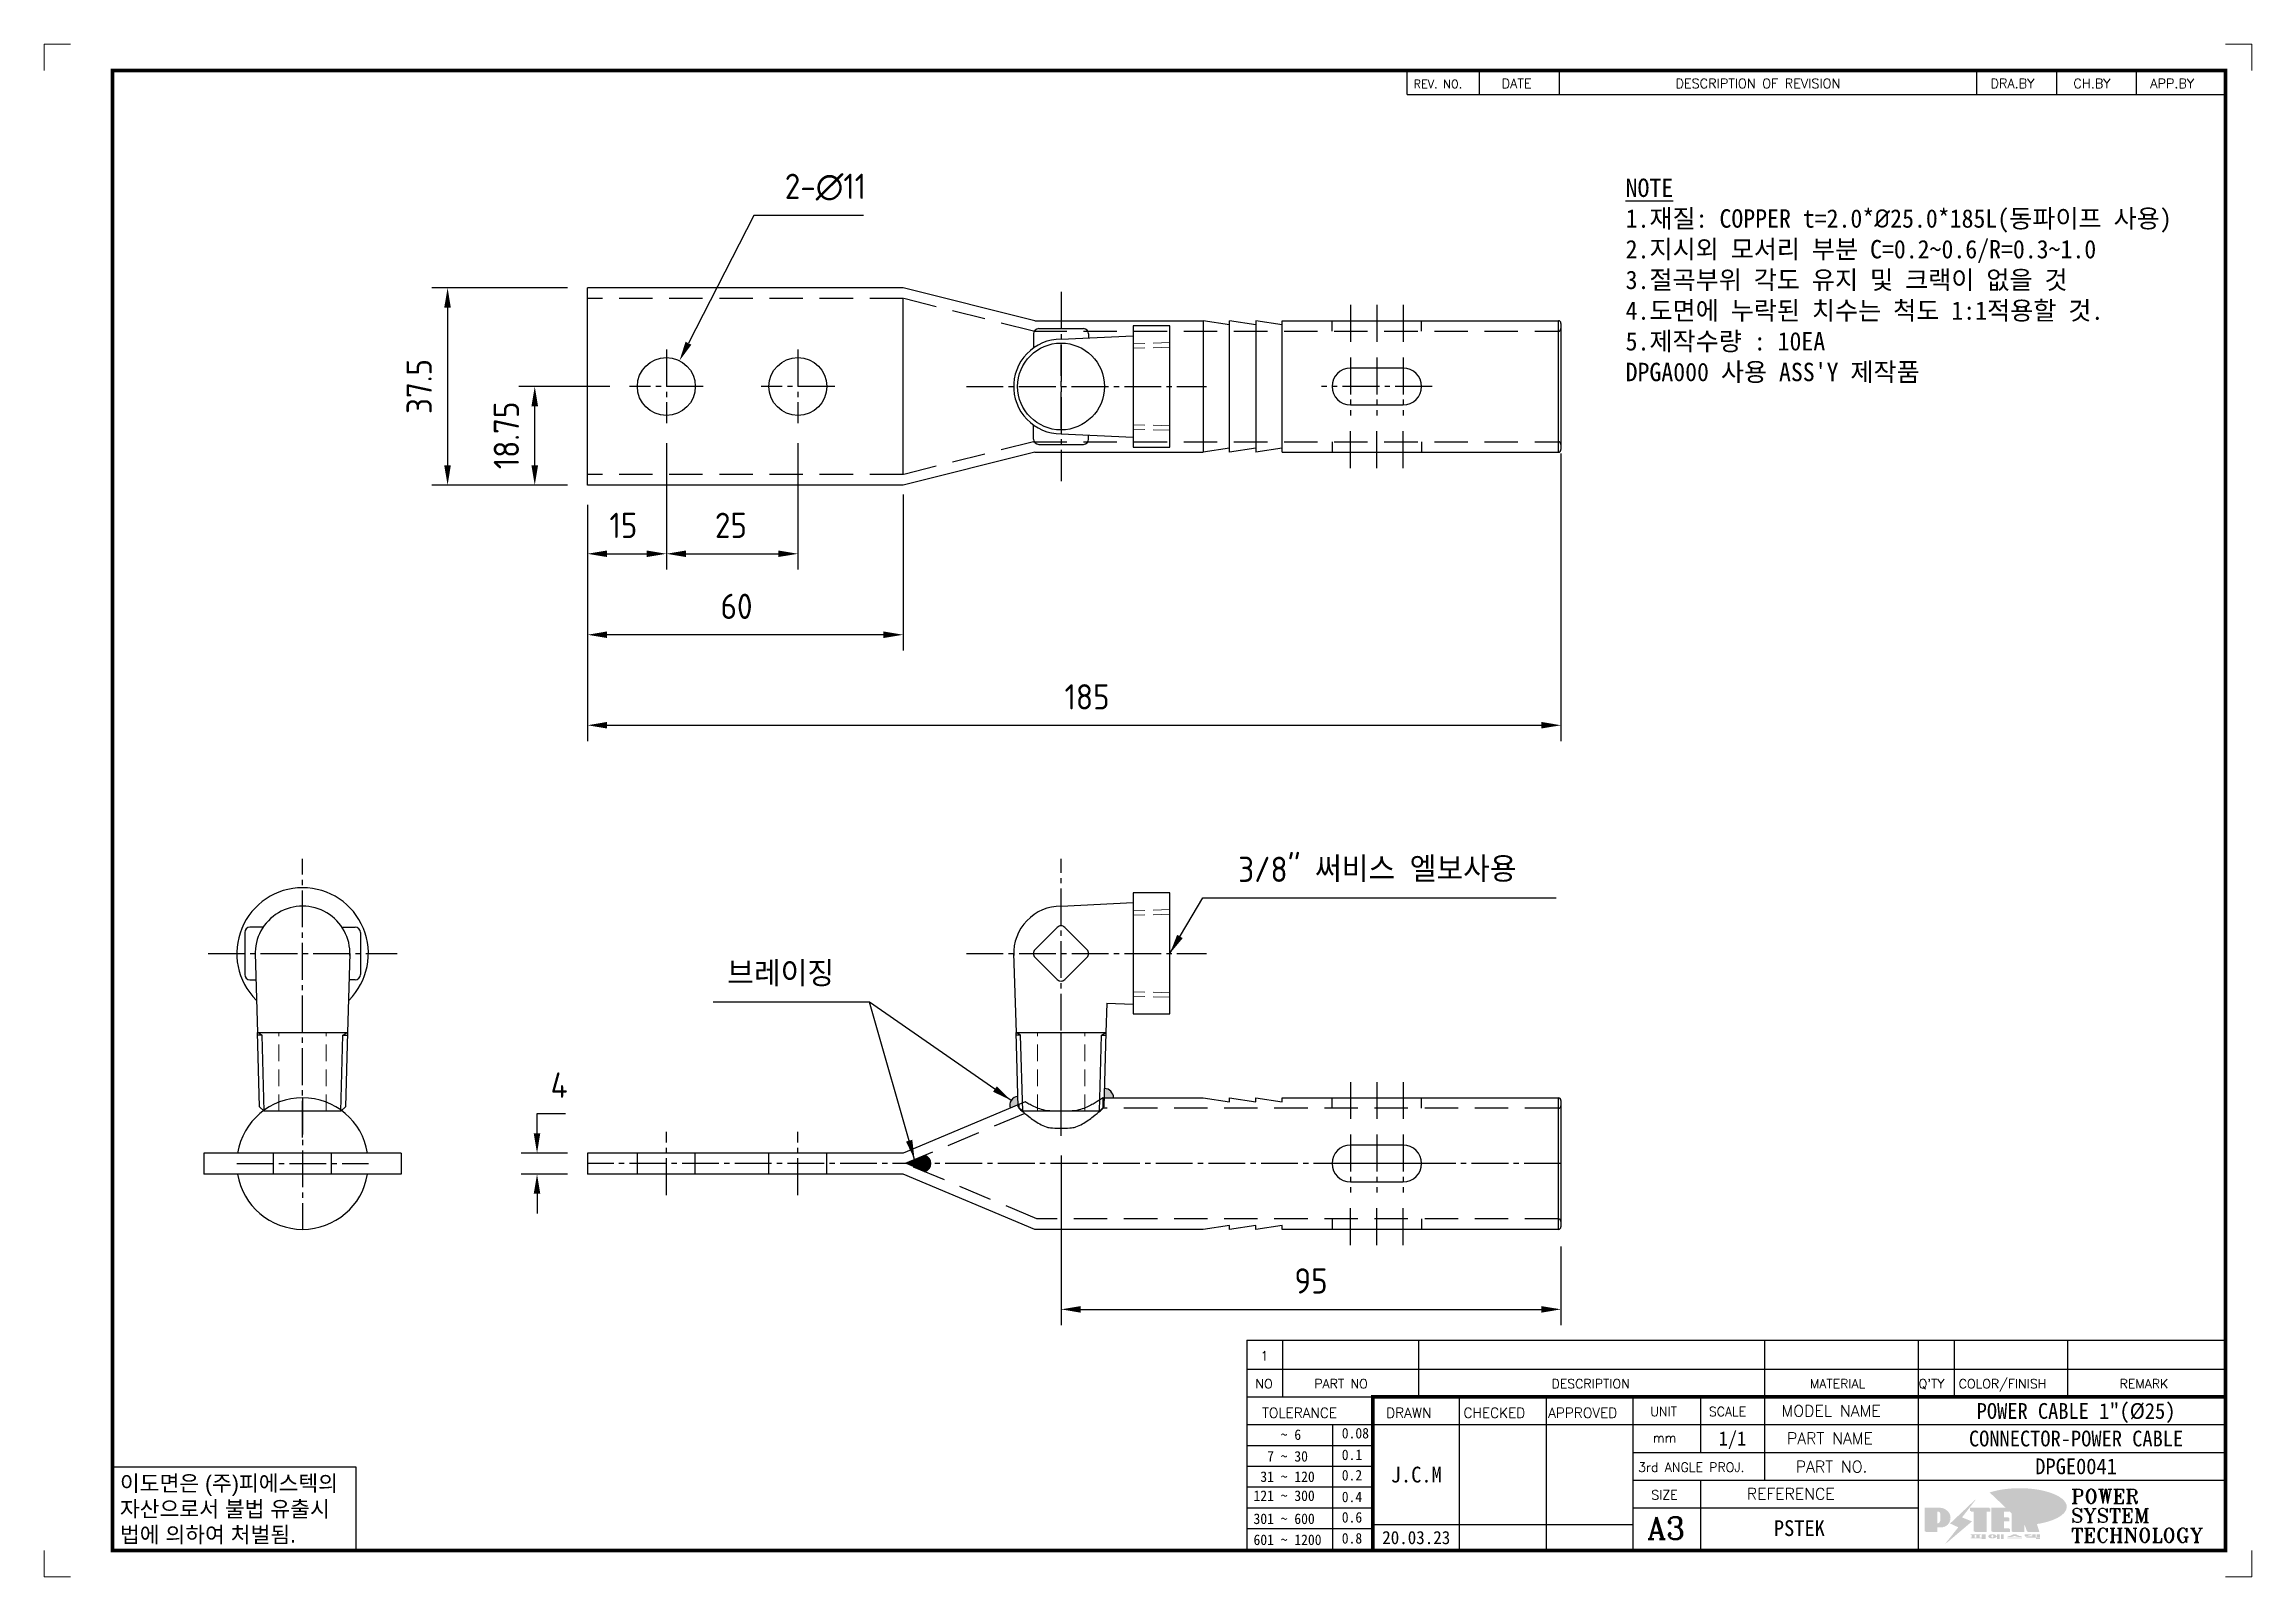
# Model space of a CAD drawing. Header units: millimetres. Extents: x 6089 to 10633, y -545 to 822.
# Drawn here: x 6536.8 to 6956.3, y -545.3 to -254 of the extents above; entities that cross this region are included whole.
import ezdxf
from ezdxf.enums import TextEntityAlignment as Align

# ---------------------------------------------------------------- set-up
doc = ezdxf.new("R2010")
doc.units = ezdxf.units.MM
for name, pattern in [('CENTER', [50.8, 31.75, -6.35, 6.35, -6.35]), ('CENTER1', [10, 7, -1, 1, -1]), ('HIDDEN', [9.525, 6.35, -3.175]), ('HIDDEN2', [4.7625, 3.175, -1.5875]), ('HIDDENX2', [19.05, 12.7, -6.35])]:
    doc.linetypes.add(name, pattern=pattern)
for name, color, linetype in [('______', 7, 'Continuous'), ('CENTER', 1, 'CENTER'), ('FORMAT-1', 7, 'Continuous'), ('line', 3, 'Continuous'), ('THIN', 3, 'Continuous')]:
    doc.layers.add(name, color=color, linetype=linetype)
doc.styles.add('h1', font='')
doc.styles.add('HAN', font='')
doc.styles.add('RC', font='ROMANC.SHX')
doc.styles.add('ROMANT', font='romant')
doc.styles.add('RT', font='ROMANT.SHX', dxfattribs={"oblique": 15})
doc.styles.get("Standard").update_dxf_attribs({"font": 'ISOCP.SHX', "bigfont": 'WHGTXT.SHX'})
doc.styles.get('h1').set_extended_font_data('New Gulim')
doc.styles.get('HAN').set_extended_font_data('GulimChe')
doc.dimstyles.new('PS-1.5', dxfattribs={"dimscale": 1.5, "dimtxt": 3.2, "dimasz": 2.5, "dimexe": 2, "dimexo": 2.5, "dimgap": 2, "dimtad": 1, "dimtoh": 1, "dimrnd": 0.05, "dimzin": 12, "dimdsep": 46, "dimtxsty": 'Standard', "dimcen": 0, "dimclrt": 2, "dimazin": 3, "dimtfac": 1, "dimtofl": 0, "dimtmove": 0, "dimatfit": 3, "dimfxl": 0, "dimtolj": 1, "dimtzin": 0, "dimarcsym": 0})

msp = doc.modelspace()

# ---------------------------------------------------------------- texts
at = {"color": 2, "insert": (6837.291, -279.509), "char_height": 3.5, "attachment_point": 1, "style": 'HAN'}
msp.add_mtext_dynamic_manual_height_columns("{\\LNOTE\\P}1.재질: COPPER t=2.0*{\\fISOCPEUR|b0|i0|c0|p34;%%C}25.0*185L(동파이프 사용)\\P2.지시외 모서리 부분 C=0.2~0.6/R=0.3~1.0\\P3.절곡부위 각도 유지 및 크랙이 없을 것\\P4.도면에 누락된 치수는 척도 1:1적용할 것.\\P{\\C1;5.제작수량 : 10EA\\PDPGA000 사용 ASS'Y 제작품}", width=119.60875, gutter_width=769.295, heights=[0], dxfattribs=at)
at = {"color": 2, "char_height": 4.8}
for s, insert, attachment_point in [('\\A1;3/8" 써비스 엘보사용', (6763.672, -413.191, 0.145), 7), ('브레이징', (6686.884, -433.037, 0.145), 9)]:
    msp.add_mtext(s, dxfattribs=dict(at, insert=insert, attachment_point=attachment_point))

# ---------------------------------------------------------------- blocks, each defined once
blk = doc.blocks.new('*D262')
at = {"color": 0, "lineweight": -2}
for p, q in [((6655.01, -329.78), (6655.01, -353.82)), ((6640.01, -341.53), (6640.01, -353.82)), ((6643.76, -350.82), (6651.26, -350.82))]:
    blk.add_line(p, q, dxfattribs=at)
at = {"color": 0}
for points in [[(6643.76, -350.19), (6643.76, -351.44), (6640.01, -350.82)], [(6651.26, -350.19), (6651.26, -351.44), (6655.01, -350.82)]]:
    blk.add_solid(points, dxfattribs=at)
at = {"layer": 'DEFPOINTS', "color": 0}
for p in [(6655.01, -326.03), (6640.01, -337.78), (6655.01, -350.82)]:
    blk.add_point(p, dxfattribs=at)
at = {"color": 2, "insert": (6644.2, -343.02), "char_height": 4.8, "attachment_point": 1}
blk.add_mtext('\\A1;15', dxfattribs=at)
blk = doc.blocks.new('*D263')
at = {"color": 0, "lineweight": -2}
for p, q in [((6655.01, -329.78), (6655.01, -353.82)), ((6680.01, -329.78), (6680.01, -353.82)), ((6658.76, -350.82), (6676.26, -350.82))]:
    blk.add_line(p, q, dxfattribs=at)
at = {"color": 0}
for points in [[(6658.76, -350.19), (6658.76, -351.44), (6655.01, -350.82)], [(6676.26, -350.19), (6676.26, -351.44), (6680.01, -350.82)]]:
    blk.add_solid(points, dxfattribs=at)
at = {"layer": 'DEFPOINTS', "color": 0}
for p in [(6655.01, -326.03), (6680.01, -326.03), (6680.01, -350.82)]:
    blk.add_point(p, dxfattribs=at)
at = {"color": 2, "insert": (6664.24, -343.01), "char_height": 4.8, "attachment_point": 1}
blk.add_mtext('\\A1;25', dxfattribs=at)
blk = doc.blocks.new('*D264')
at = {"color": 0, "lineweight": -2}
for p, q in [((6700.01, -339.53), (6700.01, -369.21)), ((6640.01, -341.53), (6640.01, -369.21)), ((6696.26, -366.21), (6643.76, -366.21))]:
    blk.add_line(p, q, dxfattribs=at)
at = {"color": 0}
for points in [[(6643.76, -365.58), (6643.76, -366.83), (6640.01, -366.21)], [(6696.26, -365.58), (6696.26, -366.83), (6700.01, -366.21)]]:
    blk.add_solid(points, dxfattribs=at)
at = {"layer": 'DEFPOINTS', "color": 0}
for p in [(6640.01, -337.78), (6700.01, -335.78), (6640.01, -366.21)]:
    blk.add_point(p, dxfattribs=at)
at = {"color": 2, "insert": (6665.31, -358.41), "char_height": 4.8, "attachment_point": 1}
blk.add_mtext('\\A1;60', dxfattribs=at)
blk = doc.blocks.new('*D265')
at = {"color": 0, "lineweight": -2}
for p, q in [((6644.26, -319.03), (6627.01, -319.03)), ((6630.01, -334.03), (6630.01, -322.78)), ((6636.26, -337.78), (6627.01, -337.78))]:
    blk.add_line(p, q, dxfattribs=at)
at = {"color": 0}
for points in [[(6629.38, -322.78), (6630.63, -322.78), (6630.01, -319.03)], [(6629.38, -334.03), (6630.63, -334.03), (6630.01, -337.78)]]:
    blk.add_solid(points, dxfattribs=at)
at = {"layer": 'DEFPOINTS', "color": 0}
for p in [(6630.01, -319.03), (6648.01, -319.03), (6640.01, -337.78)]:
    blk.add_point(p, dxfattribs=at)
at = {"color": 2, "insert": (6622.21, -334.74), "char_height": 4.8, "attachment_point": 1, "rotation": 90}
blk.add_mtext('\\A1;18.75', dxfattribs=at)
blk = doc.blocks.new('*D266')
at = {"color": 0, "lineweight": -2}
for p, q in [((6825.01, -331.78), (6825.01, -386.41)), ((6640.01, -341.53), (6640.01, -386.41)), ((6643.76, -383.41), (6821.26, -383.41))]:
    blk.add_line(p, q, dxfattribs=at)
at = {"color": 0}
for points in [[(6643.76, -382.78), (6643.76, -384.03), (6640.01, -383.41)], [(6821.26, -382.78), (6821.26, -384.03), (6825.01, -383.41)]]:
    blk.add_solid(points, dxfattribs=at)
at = {"layer": 'DEFPOINTS', "color": 0}
for p in [(6825.01, -328.03), (6640.01, -337.78), (6825.01, -383.41)]:
    blk.add_point(p, dxfattribs=at)
at = {"color": 2, "insert": (6730.68, -375.61), "char_height": 4.8, "attachment_point": 1}
blk.add_mtext('\\A1;185', dxfattribs=at)
blk = doc.blocks.new('*D281')
at = {"color": 0, "lineweight": -2}
for p, q in [((6671.61, -286.54), (6659.22, -310.79)), ((6692.5, -286.54), (6671.61, -286.54))]:
    blk.add_line(p, q, dxfattribs=at)
at = {"color": 0}
blk.add_solid([(6658.66, -310.51), (6659.77, -311.07), (6657.51, -314.13)], dxfattribs=at)
at = {"layer": 'DEFPOINTS', "color": 0}
for p in [(6657.51, -314.13, 0.12), (6652.51, -323.92, 0.17)]:
    blk.add_point(p, dxfattribs=at)
at = {"color": 2, "insert": (6685.24, -281.14), "char_height": 4.8, "attachment_point": 5}
blk.add_mtext('\\A1;2-∅11', dxfattribs=at)
blk = doc.blocks.new('A$C6DE16E48')
at = {"color": 1, "linetype": 'CENTER1'}
for p, q in [((0, -4.66), (0, 47.97)), ((-17.97, 30), (27.62, 30))]:
    blk.add_line(p, q, dxfattribs=at)
at = {"color": 2, "linetype": 'HIDDEN2', "lineweight": 0}
for p, q in [((20.69, 38.33), (13.69, 38.11)), ((20.69, 37.47), (13.69, 37.26)), ((20.69, 22.52), (13.69, 22.74)), ((20.69, 21.67), (13.69, 21.89)), ((-4.5, 0), (-4.5, 15)), ((4.5, 0), (4.5, 15))]:
    blk.add_line(p, q, dxfattribs=at)
at = {"layer": '______', "color": 30}
for p, q in [((0, 39), (13.69, 39.66)), ((-9, 30), (-8.54, 15)), ((8.71, 20.58), (8.54, 15)), ((8.71, 20.58), (13.69, 20.34)), ((-8.54, 15), (8.54, 15)), ((-7.67, 14.5), (-8.52, 14.5)), ((7.67, 14.5), (8.52, 14.5))]:
    blk.add_line(p, q, dxfattribs=at)
blk.add_lwpolyline([(20.69, 18.5), (20.69, 41.5), (13.69, 41.5), (13.69, 18.5)], close=True, dxfattribs=at)
blk.add_lwpolyline([(4.95, 30.71), (0.71, 34.95, 0.414214), (-0.71, 34.95), (-4.95, 30.71, 0.414214), (-4.95, 29.29), (-0.71, 25.05, 0.414214), (0.71, 25.05), (4.95, 29.29, 0.414214)], format="xyb", close=True, dxfattribs=at)
blk.add_lwpolyline([(8.54, 15), (8.16, 0.88), (7.28, 0), (-7.28, 0), (-8.16, 0.88), (-8.54, 15)], dxfattribs=at)
blk.add_arc((0, 30), 9, 90, 182.2974, dxfattribs=at)
at = {"layer": 'CENTER'}
blk.add_line((0, -0.27), (0, 15), dxfattribs=at)
at = {"layer": 'THIN'}
for points in [[(-7.28, 0), (-7.67, 14.5), (-8.54, 15)], [(7.28, 0), (7.67, 14.5), (8.54, 15)]]:
    blk.add_lwpolyline(points, dxfattribs=at)
blk = doc.blocks.new('A$C4E333BA4')
at = {"color": 1, "linetype": 'CENTER1'}
for p, q in [((0, 17.97), (0, -17.97)), ((-17.97, 0), (27.64, 0))]:
    blk.add_line(p, q, dxfattribs=at)
at = {"color": 2, "linetype": 'HIDDEN2', "lineweight": 0}
for p, q in [((20.69, 8.33), (13.69, 8.11)), ((20.69, 7.47), (13.69, 7.26)), ((20.69, -7.48), (13.69, -7.26)), ((20.69, -8.33), (13.69, -8.11))]:
    blk.add_line(p, q, dxfattribs=at)
at = {"layer": '______', "color": 30}
for p, q in [((-5.24, 10), (-5.24, 7.32)), ((-4.24, 11), (4.24, 11)), ((0, 9), (13.69, 9.66)), ((5.24, 10), (5.24, 9.25)), ((-5.24, -10), (-5.24, -7.32)), ((-4.24, -11), (4.24, -11)), ((0, -9), (13.69, -9.66)), ((5.24, -10), (5.24, -9.25))]:
    blk.add_line(p, q, dxfattribs=at)
blk.add_lwpolyline([(20.69, -11.5), (20.69, 11.5), (13.69, 11.5), (13.69, -11.5)], close=True, dxfattribs=at)
for centre, radius, start, end in [((0, 0), 9, 90, 182.2974), ((-4.24, 10), 1, 90, 180), ((4.24, 10), 1, 0, 90), ((0, 0), 9, 177.7026, 270), ((-4.24, -10), 1, 180, 270), ((4.24, -10), 1, 270, 0)]:
    blk.add_arc(centre, radius, start, end, dxfattribs=at)
blk = doc.blocks.new('A$C09921F27')
at = {"color": 1, "linetype": 'CENTER1'}
for p, q in [((0, -5), (0, 47.97)), ((-17.97, 30), (17.97, 30))]:
    blk.add_line(p, q, dxfattribs=at)
at = {"color": 2, "linetype": 'HIDDEN2', "lineweight": 0}
for p, q in [((-4.5, 0), (-4.5, 15)), ((4.5, 0), (4.5, 15))]:
    blk.add_line(p, q, dxfattribs=at)
at = {"layer": '______', "color": 30}
for p, q in [((-11, 34), (-11, 26)), ((-7.48, 35), (-10, 35)), ((7.48, 35), (10, 35)), ((11, 34), (11, 26)), ((-9, 30), (-8.54, 15)), ((9, 30), (8.54, 15)), ((-10, 25), (-8.9, 25)), ((10, 25), (8.9, 25)), ((-8.54, 15), (8.54, 15)), ((-7.67, 14.5), (-8.52, 14.5)), ((7.67, 14.5), (8.52, 14.5))]:
    blk.add_line(p, q, dxfattribs=at)
blk.add_lwpolyline([(8.54, 15), (8.16, 0.88), (7.28, 0), (-7.28, 0), (-8.16, 0.88), (-8.54, 15)], dxfattribs=at)
for centre, radius, start, end in [((0, 30), 12.5, 314.8938, 225.1062), ((0, 30), 9, 357.7026, 182.2974), ((-10, 34), 1, 90, 180), ((10, 34), 1, 0, 90), ((-10, 26), 1, 180, 270), ((10, 26), 1, 270, 0)]:
    blk.add_arc(centre, radius, start, end, dxfattribs=at)
at = {"layer": 'THIN'}
for points in [[(-7.28, 0), (-7.67, 14.5), (-8.54, 15)], [(7.28, 0), (7.67, 14.5), (8.54, 15)]]:
    blk.add_lwpolyline(points, dxfattribs=at)
blk = doc.blocks.new('*D282')
at = {"color": 0, "lineweight": -2}
for p, q in [((6636.26, -300.28), (6610.44, -300.28)), ((6613.44, -304.03), (6613.44, -334.03)), ((6636.26, -337.78), (6610.44, -337.78))]:
    blk.add_line(p, q, dxfattribs=at)
at = {"color": 0}
for points in [[(6612.81, -304.03), (6614.06, -304.03), (6613.44, -300.28)], [(6612.81, -334.03), (6614.06, -334.03), (6613.44, -337.78)]]:
    blk.add_solid(points, dxfattribs=at)
at = {"layer": 'DEFPOINTS', "color": 0}
for p in [(6640.01, -300.28), (6613.44, -337.78), (6640.01, -337.78)]:
    blk.add_point(p, dxfattribs=at)
at = {"color": 2, "insert": (6608.04, -319.03), "char_height": 4.8, "attachment_point": 5, "rotation": 90}
blk.add_mtext('\\A1;37.5', dxfattribs=at)
blk = doc.blocks.new('no3')
at = {"color": 180}
for p, q in [((0, 5.5), (0, 0)), ((0, 5.5), (186, 5.5)), ((6.79, 5.5), (6.79, 0)), ((32.74, 0.11), (32.74, 5.5)), ((98.4, 5.5), (98.4, 0)), ((127.61, 5.5), (127.61, 0)), ((134.43, 5.5), (134.43, 0)), ((155.98, 5.5), (155.98, 0))]:
    blk.add_line(p, q, dxfattribs=at)
at = {"color": 2, "style": 'HAN'}
for tag, p in [('PART-NO', (19.76, 2.75)), ('MATERIAL', (111.38, 2.75)), ("Q'TY", (131.02, 2.75)), ('COLOR/FINISH', (145.2, 2.75)), ('REMARK', (170.76, 2.75))]:
    blk.add_attdef(tag, text='', height=2.9, dxfattribs=at).set_placement(p, align=Align.MIDDLE_CENTER)
blk.add_attdef('DESCRIPTION', text='', height=2.9, dxfattribs=at).set_placement((34.51, 2.75), align=Align.MIDDLE_LEFT)
at = {"color": 2, "style": 'RT', "oblique": 15}
blk.add_attdef('NO', text='', height=1.74, dxfattribs=at).set_placement((3.38, 2.51), align=Align.MIDDLE_CENTER)
blk = doc.blocks.new('t3')
for p, q in [((0, 15.88), (46.25, 15.88)), ((0, 15.88), (0, 0)), ((46.25, 15.88), (46.25, 0)), ((0, 0), (46.25, 0))]:
    blk.add_line(p, q)
at = {"color": 1, "style": 'h1'}
for s, p in [('이도면은 (주)피에스텍의', (1.4, 11.29)), ('자산으로서 불법 유출시', (1.4, 6.41)), ('법에 의하여 처벌됨.', (1.4, 1.52))]:
    blk.add_text(s, height=3, dxfattribs=at).set_placement(p)
blk = doc.blocks.new('new LOGO')
at = {"layer": 'line'}
h = blk.add_hatch(color=1, dxfattribs=at)
h.paths.add_polyline_path([(41.5, 16.4), (54.3, 16.4, 1), (54.3, 82.9), (0, 82.9), (0, -0.1), (41.5, -0.1)])
h.paths.add_polyline_path([(41.5, 27.9), (41.5, 71.9), (43.6, 71.9, -0.414214), (54.6, 60.9), (54.6, 38.9, -0.414214), (43.6, 27.9)], flags=16)
h.paths.add_polyline_path([(214.7, 71.9), (227.5, 71.9), (227.5, 82.9), (159.7, 82.9), (159.7, 71.9), (172.5, 71.9), (172.5, -0.1), (214.7, -0.1)])
h.paths.add_polyline_path([(276, 37.4), (294.8, 37.4), (294.8, 49.1), (276, 49.1), (276, 71.9), (294.8, 71.9), (294.8, 82.9), (234.5, 82.9), (234.5, -0.1), (297, -0.1), (297, 10.9), (276, 10.9)])
h.paths.add_polyline_path([(347.2, 35.2), (359.7, -0.1), (400.5, -0.1), (379.6, 66.8), (399.7, 82.9), (380.6, 82.9), (347.2, 61.6), (347.2, 82.9), (305.5, 82.9), (305.5, -0.1), (347.2, -0.1)])
h = blk.add_hatch(color=250, dxfattribs=at)
h.paths.add_polyline_path([(44.5, 69.4), (46.6, 69.4, -0.129793), (52, 68, 0.221832), (43.6, 71.9), (41.5, 71.9), (41.5, 27.9), (43.6, 27.9, 0.02048), (44.5, 28)], flags=17)
h.paths.add_polyline_path([(44.5, 13.9), (57.3, 13.9, 0.72362), (77.1, 73.9, -0.679777), (54.3, 16.4), (41.5, 16.4), (41.5, -0.1), (3, -0.1), (3, -2.6), (44.5, -2.6)])
h.paths.add_polyline_path([(117.9, 14.2), (71.5, -44.4), (77.1, -39.6), (120.8, 15.6), (92, 28.9), (173.3, 106), (177.5, 111.4), (89.1, 27.6)])
h.paths.add_polyline_path([(162.7, 71.9), (162.7, 69.4), (172.5, 69.4), (172.5, 71.9)], flags=17)
h.paths.add_polyline_path([(217.7, 69.4), (230.5, 69.4), (230.5, 80.4), (227.5, 80.4), (227.5, 71.9), (214.7, 71.9), (214.7, -0.1), (175.5, -0.1), (175.5, -2.6), (217.7, -2.6)])
h.paths.add_polyline_path([(297.8, 46.6), (294.8, 46.6), (294.8, 37.4), (276, 37.4), (276, 10.9), (279, 10.9), (279, 34.9), (297.8, 34.9)])
h.paths.add_polyline_path([(300, 8.4), (297, 8.4), (297, -0.1), (237.5, -0.1), (237.5, -2.6), (300, -2.6)])
h.paths.add_polyline_path([(297.8, 80.4), (294.8, 80.4), (294.8, 71.9), (276, 71.9), (276, 49.1), (279, 49.1), (279, 69.4), (297.8, 69.4)])
h.paths.add_polyline_path([(350.2, 80.4), (347.2, 80.4), (347.2, 61.6), (350.2, 63.5)])
h.paths.add_polyline_path([(350.2, 26.7), (347.2, 35.2), (347.2, -0.1), (308.5, -0.1), (308.5, -2.6), (350.2, -2.6)])
h.paths.add_polyline_path([(402.7, 80.4), (396.5, 80.4), (379.6, 66.8), (400.5, -0.1), (361.8, -0.1), (362.7, -2.6), (403.5, -2.6), (382.6, 64.3)])
blk.add_hatch(color=5, dxfattribs=at).paths.add_polyline_path([(166.3, 35), (131, 49), (180.4, 112.7), (92, 28.9), (120.8, 15.6), (74.4, -43)])
h = blk.add_hatch(color=253, dxfattribs=at)
edge = h.paths.add_edge_path()
edge.add_ellipse((333.9, 86.4), major_axis=(-165.9, 0), ratio=0.39426, start_angle=111.51268, end_angle=334.46902)
edge.add_ellipse((314.1, 81.2), major_axis=(-153.7, 0), ratio=0.40699, start_angle=121.30662, end_angle=327.74369, ccw=False)
edge.add_line((394, 27.8), (394.7, 25.6))
h = blk.add_hatch(color=250, dxfattribs=at)
edge = h.paths.add_edge_path()
edge.add_ellipse((237.8, -17.6), major_axis=(-14.3, 0), ratio=0.526336, start_angle=192.2456, end_angle=269.07481)
edge.add_line((238.1, -10.1), (237.6, -10.1))
edge.add_ellipse((237.8, -17.6), major_axis=(-14.3, 0), ratio=0.526336, start_angle=270.92519, end_angle=449.07481)
edge.add_line((237.6, -25.1), (238.1, -25.1))
edge.add_ellipse((237.8, -17.6), major_axis=(-14.3, 0), ratio=0.526336, start_angle=450.92519, end_angle=527.7544)
edge.add_line((251.7, -19.2), (254.1, -19.2))
edge.add_line((254.1, -19.2), (254.1, -27.1))
edge.add_line((254.1, -27.1), (263.1, -27.1))
edge.add_line((263.1, -27.1), (263.1, -10.1))
edge.add_line((263.1, -10.1), (254.1, -10.1))
edge.add_line((254.1, -10.1), (254.1, -16))
edge.add_line((254.1, -16), (251.7, -16))
h.paths.add_polyline_path([(241, -16.4), (241, -18.7, -1), (234.4, -18.7), (234.4, -16.4, -1)], flags=16)
h.paths.add_polyline_path([(278.2, -10.1), (268.1, -10.1), (268.1, -27.1), (278.2, -27.1)])
h.paths.add_polyline_path([(310.3, -10.1), (310.3, -11.1, -0.157169), (289.3, -17.5), (294, -19.9, 0.128407), (316.3, -15.9, 0.128407), (338.6, -19.9), (343.3, -17.5, -0.157169), (322.2, -11.1), (322.2, -10.1)])
h.paths.add_polyline_path([(342.1, -25.1), (342.1, -22.3), (290.4, -22.3), (290.4, -25.1)])
h.paths.add_polyline_path([(352, -10.1), (352, -16.2, 0.414214), (354, -18.2), (378.7, -18.2), (378.7, -19.6), (390.2, -19.6), (390.2, -10.1), (378.7, -10.1), (378.7, -13.6), (374.7, -13.6), (374.7, -15.1), (378.7, -15.1), (378.7, -16.2), (364.7, -16.2), (364.7, -15.1), (371.2, -15.1), (371.2, -13.6), (364.7, -13.6), (364.7, -12.6), (374.7, -12.6), (374.7, -10.1)])
h.paths.add_polyline_path([(393.8, -10.1), (393.8, -19.6), (405, -19.6), (405, -10.1)])
h.paths.add_polyline_path([(405, -27.1), (405, -20.9), (356.8, -20.9), (356.8, -23), (391.8, -23), (391.8, -27.1)])
h.paths.add_polyline_path([(200.4, -10.1), (200.4, -22.3), (193.2, -22.3), (193.2, -12.6), (196.6, -12.6), (196.6, -10.1), (161, -10.1), (161, -12.6), (164.5, -12.6), (164.5, -22.3), (161, -22.3), (161, -25.1), (200.4, -25.1), (200.4, -27.1), (213.9, -27.1), (213.9, -10.1)])
h.paths.add_polyline_path([(182, -12.6), (175.6, -12.6), (175.6, -22.3), (182, -22.3)], flags=17)
blk = doc.blocks.new('format-3')
at = {"color": 3, "lineweight": 9}
for p, q in [((0, 286.3), (0, 291.3)), ((5, 291.3), (0, 291.3)), ((414.5, 291.3), (419.5, 291.3)), ((419.5, 286.3), (419.5, 291.3)), ((0, 5), (0, 0)), ((419.5, 5), (419.5, 0)), ((5, 0), (0, 0)), ((414.5, 0), (419.5, 0))]:
    blk.add_line(p, q, dxfattribs=at)
at = {"color": 180}
for p, q in [((258.97, 281.75), (258.97, 286.3)), ((272.71, 281.75), (272.71, 286.3)), ((287.94, 281.75), (287.94, 286.3)), ((367.22, 281.75), (367.22, 286.3)), ((382.45, 281.75), (382.45, 286.3)), ((397.61, 281.75), (397.61, 286.3)), ((258.97, 281.75), (414.5, 281.75)), ((228.5, 39.49), (228.5, 5)), ((228.5, 39.49), (414.5, 39.49)), ((235.29, 39.49), (235.29, 34.21)), ((261.24, 34.21), (261.24, 39.49)), ((326.9, 39.49), (326.9, 34.21)), ((356.11, 39.49), (356.11, 34.21)), ((362.93, 39.49), (362.93, 34.21)), ((384.48, 39.49), (384.48, 34.21)), ((228.5, 34.21), (252.48, 34.21)), ((268.96, 5), (268.96, 34.21)), ((285.45, 5), (285.45, 34.21)), ((301.94, 5), (301.94, 34.21)), ((314.72, 34.21), (314.72, 23.65)), ((326.9, 34.21), (326.9, 18.37)), ((356.11, 34.21), (356.11, 5)), ((228.5, 28.93), (252.48, 28.93)), ((244.89, 5.23), (244.89, 28.93)), ((252.48, 28.93), (414.5, 28.93)), ((228.5, 24.98), (252.48, 24.98)), ((228.5, 21.03), (252.48, 21.03)), ((301.94, 23.65), (414.5, 23.65)), ((228.5, 17.08), (252.48, 17.08)), ((301.94, 18.37), (414.5, 18.37)), ((314.72, 18.37), (314.72, 5)), ((228.5, 13.13), (252.48, 13.13)), ((301.94, 13.09), (356.11, 13.09)), ((228.5, 9.18), (252.48, 9.18)), ((252.48, 9.95), (301.94, 9.95))]:
    blk.add_line(p, q, dxfattribs=at)
at = {"const_width": 0.7}
blk.add_lwpolyline([(252.48, 5), (252.48, 34.21), (414.5, 34.21)], dxfattribs=at)
at = {"layer": 'FORMAT-1', "const_width": 0.7}
blk.add_lwpolyline([(13, 5), (13, 286.3), (414.5, 286.3), (414.5, 5)], close=True, dxfattribs=at)
blk.add_blockref('t3', (13, 5))
at = {"xscale": 0.05400000000000027, "yscale": 0.05400000000000027, "zscale": 0.05400000000000027}
blk.add_blockref('new LOGO', (357.35, 8.65), dxfattribs=at)
at = {"color": 2}
for s, height, style, p in [('REV. NO.', 1.56, 'RC', (260.23, 282.95)), ('DATE', 1.788, 'RC', (276.95, 282.94)), ('DESCRIPTION OF REVISION', 1.7875, 'RC', (309.98, 282.94)), ('DRA.BY', 1.788, 'RC', (369.83, 282.94)), ('CH.BY', 1.788, 'RC', (385.59, 282.94)), ('APP.BY', 1.788, 'RC', (400.18, 282.94)), ('COLOR/FINISH', 1.7424, 'RC', (363.8, 35.83)), ('NO', 1.742, 'RC', (230.16, 35.83)), ('PART NO', 1.742, 'RC', (241.36, 35.83)), ('DESCRIPTION', 1.7424, 'RC', (286.43, 35.83)), ('MATERIAL', 1.742, 'RC', (335.52, 35.83)), ("Q'TY", 1.742, 'RC', (356.17, 35.83)), ('REMARK', 1.742, 'RC', (394.37, 35.83)), (' TOLERANCE', 1.9, 'RC', (230.11, 30.22)), ('DRAWN', 1.9, 'RC', (255, 30.22)), ('CHECKED', 1.9, 'RC', (269.71, 30.22)), ('APPROVED', 1.9, 'RC', (285.8, 30.22)), ('UNIT', 1.742, 'RC', (305.19, 30.55)), ('SCALE', 1.742, 'RC', (316.32, 30.55)), ('MODEL NAME', 2.178, 'RC', (330.12, 30.46)), ('    ~ 6', 2, 'HAN', (229.8, 26.03)), ('0.08', 2, 'HAN', (246.57, 26.31)), ('mm', 1.742, 'RC', (305.67, 25.56)), ('PART NAME', 2.178, 'RC', (331.17, 25.24)), ('  7 ~ 30', 2, 'HAN', (229.8, 21.91)), ('0.1', 2, 'HAN', (246.57, 22.2)), ('3rd ANGLE PROJ.', 1.7424, 'RC', (302.87, 19.97)), ('PART NO.', 2.178, 'RC', (332.84, 19.85)), (' 31 ~ 120', 2, 'HAN', (229.8, 18.04)), ('0.2', 2, 'HAN', (246.57, 18.32)), ('REFERENCE', 2.178, 'RC', (323.52, 14.69)), ('121 ~ 300', 2, 'HAN', (229.8, 14.42)), ('0.4', 2, 'HAN', (246.57, 14.2)), ('SIZE', 1.742, 'RC', (305.39, 14.71)), ('301 ~ 600', 2, 'HAN', (229.8, 10.04)), ('0.6', 2, 'HAN', (246.57, 10.32)), ('601 ~ 1200', 2, 'HAN', (229.8, 6.05)), ('0.8', 2, 'HAN', (246.57, 6.33))]:
    blk.add_text(s, height=height, dxfattribs=dict(at, style=style)).set_placement(p)
at = {"style": 'ROMANT'}
for s, p in [('POWER', (385.15, 13.96)), ('SYSTEM', (385.15, 10.31)), ('TECHNOLOGY', (385.15, 6.56))]:
    blk.add_text(s, height=2.7, dxfattribs=at).set_placement(p)
at = {"color": 2, "lineweight": 25, "style": 'RC'}
blk.add_text('A3', height=4.182, dxfattribs=at).set_placement((304.61, 7.14))
at = {"style": 'HAN'}
for tag, height, p in [('MODEL-NAME', 3, (386.1, 31.53)), ('SCALE', 2.7, (320.81, 26.29)), ('PART-NAME', 3, (386.1, 26.29)), ('CH-BY', 3, (277.21, 19.44)), ('PART-NO', 3, (386.1, 21.01)), ('DRA-BY', 3, (260.72, 19.44)), ('APP-BY', 3, (293.7, 19.44)), ('DRA-DATE', 2.5, (260.72, 7.47)), ('CH-DATE', 2.5, (277.21, 7.47)), ('APP-DATE', 2.5, (293.7, 7.47)), ('관련업체', 3, (333.52, 9.26))]:
    blk.add_attdef(tag, text='', height=height, dxfattribs=at).set_placement(p, align=Align.MIDDLE_CENTER)
blk = doc.blocks.new('*D283')
at = {"color": 0, "lineweight": -2}
for p, q in [((6630.44, -460.96), (6630.44, -457.21)), ((6630.44, -457.21), (6635.84, -457.21)), ((6636.26, -464.71), (6627.44, -464.71)), ((6636.26, -468.71), (6627.44, -468.71)), ((6630.44, -472.46), (6630.44, -476.21))]:
    blk.add_line(p, q, dxfattribs=at)
at = {"color": 0}
for points in [[(6629.81, -460.96), (6631.06, -460.96), (6630.44, -464.71)], [(6629.81, -472.46), (6631.06, -472.46), (6630.44, -468.71)]]:
    blk.add_solid(points, dxfattribs=at)
at = {"layer": 'DEFPOINTS', "color": 0}
for p in [(6630.44, -464.71), (6640.01, -464.71, 0.15), (6640.01, -468.71, 0.15)]:
    blk.add_point(p, dxfattribs=at)
at = {"color": 2, "insert": (6634.64, -451.81), "char_height": 4.8, "attachment_point": 5}
blk.add_mtext('\\A1;4', dxfattribs=at)
blk = doc.blocks.new('*D284')
at = {"color": 0, "lineweight": -2}
for p, q in [((6730.01, -465.2), (6730.01, -497.42)), ((6825.01, -482.46), (6825.01, -497.42)), ((6733.76, -494.42), (6821.26, -494.42))]:
    blk.add_line(p, q, dxfattribs=at)
at = {"color": 0}
for points in [[(6733.76, -493.8), (6733.76, -495.05), (6730.01, -494.42)], [(6821.26, -493.8), (6821.26, -495.05), (6825.01, -494.42)]]:
    blk.add_solid(points, dxfattribs=at)
at = {"layer": 'DEFPOINTS', "color": 0}
for p in [(6730.01, -461.45, 0.15), (6825.01, -478.71, 0.15), (6825.01, -494.42)]:
    blk.add_point(p, dxfattribs=at)
at = {"color": 2, "insert": (6777.51, -489.02), "char_height": 4.8, "attachment_point": 5}
blk.add_mtext('\\A1;95', dxfattribs=at)

# ---------------------------------------------------------------- dimensions: what is measured, and where the dimension line sits
dim = msp.add_diameter_dim_2p(p1=(6652.505, -323.923, 0.167), p2=(6657.512, -314.129, 0.123), text='2-<>', dimstyle='PS-1.5')
dim.commit()
dim.dimension.update_dxf_attribs({"geometry": '*D281', "text_midpoint": (6685.242, -286.539), "dimtype": 163})
for base, p1, p2, picture, middle in [((6613.439, -337.776), (6640.009, -300.276), (6640.009, -337.776), '*D282', (6608.039, -319.026)), ((6630.439, -464.712), (6640.009, -468.712, 0.145), (6640.009, -464.712, 0.145), '*D283', (6634.639, -451.812))]:
    dim = msp.add_linear_dim(base=base, p1=p1, p2=p2, angle=90, dimstyle='PS-1.5')
    dim.commit()
    dim.dimension.update_dxf_attribs({"geometry": picture, "text_midpoint": middle})
for base, p1, p2, angle, picture, middle in [((6630.009, -319.026, 0.145), (6640.009, -337.776, 0.145), (6648.009, -319.026, 0.145), 90, '*D265', (6630.009, -328.401, 0.145)), ((6655.009, -350.815, 0.145), (6640.009, -337.776, 0.145), (6655.009, -326.026, 0.145), 180, '*D262', (6646.46, -350.815, 0.145)), ((6680.009, -350.815, 0.145), (6655.009, -326.026, 0.145), (6680.009, -326.026, 0.145), 180, '*D263', (6667.037, -350.815, 0.145)), ((6640.009, -366.207, 0.145), (6700.009, -335.776, 0.145), (6640.009, -337.776, 0.145), 180, '*D264', (6668.092, -366.207, 0.145))]:
    dim = msp.add_linear_dim(base=base, p1=p1, p2=p2, angle=angle, dimstyle='PS-1.5')
    dim.commit()
    dim.dimension.update_dxf_attribs({"geometry": picture, "text_midpoint": middle, "dimtype": 160})
dim = msp.add_linear_dim(base=(6825.009, -383.406, 0.145), p1=(6640.009, -337.776, 0.145), p2=(6825.009, -328.026, 0.145), dimstyle='PS-1.5')
dim.commit()
dim.dimension.update_dxf_attribs({"geometry": '*D266', "text_midpoint": (6734.614, -383.406, 0.145), "dimtype": 160})
dim = msp.add_linear_dim(base=(6825.009, -494.42), p1=(6730.008, -461.446, 0.145), p2=(6825.009, -478.712, 0.145), dimstyle='PS-1.5')
dim.commit()
dim.dimension.update_dxf_attribs({"geometry": '*D284', "text_midpoint": (6777.509, -489.02)})

# ---------------------------------------------------------------- hatches: boundary and pattern name
h = msp.add_hatch(color=256)
h.dxf.hatch_style = 1
h.paths.add_polyline_path([(6738.261, -452.444), (6738.214, -454.212), (6739.983, -454.212, 0.4063809)])
h.paths.add_polyline_path([(6721.797, -453.978, 0.5274965), (6720.395, -456.15), (6721.839, -455.544)])
h = msp.add_hatch(color=256)
h.dxf.hatch_style = 1
h.paths.add_polyline_path([(6704.122, -465.154), (6700.412, -466.712), (6705.268, -466.712, 0.3280949)])
h.paths.add_polyline_path([(6705.268, -466.712), (6700.412, -466.712), (6704.122, -468.271, 0.3280949)])

# ---------------------------------------------------------------- linework, layer by layer
at = {"color": 6}
for p, q in [((6640.009, -337.776), (6640.009, -300.276)), ((6700.009, -300.276), (6640.009, -300.276)), ((6725.009, -306.526), (6700.009, -300.276)), ((6700.009, -335.776), (6700.009, -302.276)), ((6725.009, -306.526, 0.145), (6757.009, -306.526, 0.145)), ((6757.009, -306.526, 0.145), (6757.009, -331.526, 0.145)), ((6762.009, -307.276, 0.145), (6757.009, -306.526, 0.145)), ((6762.009, -331.526, 0.145), (6762.009, -306.526, 0.145)), ((6767.009, -307.276, 0.145), (6762.009, -306.526, 0.145)), ((6772.009, -307.276, 0.145), (6767.009, -306.526, 0.145)), ((6767.009, -306.526, 0.145), (6767.009, -331.526, 0.145)), ((6772.009, -331.526, 0.145), (6772.009, -306.526, 0.145)), ((6772.009, -306.526, 0.145), (6824.509, -306.526, 0.145)), ((6824.509, -331.526, 0.145), (6824.509, -306.526, 0.145)), ((6825.009, -307.026, 0.145), (6825.009, -331.026, 0.145)), ((6762.009, -330.776, 0.145), (6757.009, -331.526, 0.145)), ((6767.009, -330.776, 0.145), (6762.009, -331.526, 0.145)), ((6772.009, -330.776, 0.145), (6767.009, -331.526, 0.145)), ((6725.009, -331.526), (6700.009, -337.776)), ((6725.009, -331.526, 0.145), (6757.009, -331.526, 0.145)), ((6772.009, -331.526, 0.145), (6824.509, -331.526, 0.145)), ((6700.009, -337.776), (6640.009, -337.776)), ((6723.188, -454.977, 0.145), (6700.009, -464.712, 0.145)), ((6722.009, -455.472, 0.145), (6722.009, -456.212, 0.145)), ((6738.008, -456.212, 0.145), (6738.008, -454.212, 0.145)), ((6738.008, -454.212, 0.145), (6757.009, -454.212, 0.145)), ((6757.009, -454.212, 0.145), (6762.009, -454.962, 0.145)), ((6762.009, -454.962, 0.145), (6762.009, -454.212, 0.145)), ((6762.009, -454.212, 0.145), (6767.009, -454.962, 0.145)), ((6767.009, -454.962, 0.145), (6767.009, -454.212, 0.145)), ((6767.009, -454.212, 0.145), (6772.009, -454.962, 0.145)), ((6772.009, -454.962, 0.145), (6772.009, -454.212, 0.145)), ((6772.009, -454.212, 0.145), (6824.509, -454.212, 0.145)), ((6824.509, -479.212, 0.145), (6824.509, -454.212, 0.145)), ((6825.009, -454.712, 0.145), (6825.009, -455.712, 0.145)), ((6825.009, -455.712, 0.145), (6825.009, -477.712, 0.145)), ((6567.141, -464.712, 0.145), (6567.141, -468.712, 0.145)), ((6604.641, -464.712, 0.145), (6567.141, -464.712, 0.145)), ((6604.641, -464.712, 0.145), (6604.641, -468.712, 0.145)), ((6700.009, -464.712, 0.145), (6640.009, -464.712, 0.145)), ((6640.009, -464.712, 0.145), (6640.009, -468.712, 0.145)), ((6604.641, -468.712, 0.145), (6567.141, -468.712, 0.145)), ((6700.009, -468.712, 0.145), (6640.009, -468.712, 0.145)), ((6725.009, -479.212, 0.145), (6700.009, -468.712, 0.145)), ((6825.009, -477.712, 0.145), (6825.009, -478.712, 0.145)), ((6757.009, -479.212, 0.145), (6725.009, -479.212, 0.145)), ((6762.009, -478.462, 0.145), (6757.009, -479.212, 0.145)), ((6767.009, -478.462, 0.145), (6762.009, -479.212, 0.145)), ((6762.009, -479.212, 0.145), (6762.009, -478.462, 0.145)), ((6772.009, -478.462, 0.145), (6767.009, -479.212, 0.145)), ((6767.009, -479.212, 0.145), (6767.009, -478.462, 0.145)), ((6772.009, -479.212, 0.145), (6772.009, -478.462, 0.145)), ((6824.509, -479.212, 0.145), (6772.009, -479.212, 0.145))]:
    msp.add_line(p, q, dxfattribs=at)
at = {"color": 2, "linetype": 'HIDDEN'}
for p, q in [((6700.009, -302.276), (6640.009, -302.276)), ((6724.762, -308.526), (6700.009, -302.276)), ((6724.762, -308.526, 0.145), (6824.509, -308.526, 0.145)), ((6781.509, -308.526, 0.145), (6781.509, -306.526, 0.145)), ((6798.509, -308.526, 0.145), (6798.509, -306.526, 0.145)), ((6724.762, -329.526), (6700.009, -335.776)), ((6724.762, -329.526, 0.145), (6824.509, -329.526, 0.145)), ((6781.509, -329.526, 0.145), (6781.509, -331.526, 0.145)), ((6798.509, -329.526, 0.145), (6798.509, -331.526, 0.145)), ((6700.009, -335.776), (6640.009, -335.776)), ((6723.138, -457.167, 0.145), (6700.412, -466.712, 0.145)), ((6824.509, -456.212, 0.145), (6738.008, -456.212, 0.145)), ((6781.509, -456.212, 0.145), (6781.509, -454.212, 0.145)), ((6798.509, -456.212, 0.145), (6798.509, -454.212, 0.145)), ((6725.412, -477.212, 0.145), (6700.412, -466.712, 0.145)), ((6824.509, -477.212, 0.145), (6725.412, -477.212, 0.145)), ((6781.509, -477.212, 0.145), (6781.509, -479.212, 0.145)), ((6798.509, -477.212, 0.145), (6798.509, -479.212, 0.145))]:
    msp.add_line(p, q, dxfattribs=at)
at = {"color": 1, "linetype": 'CENTER1'}
for p, q in [((6785.009, -303.526, 0.145), (6785.009, -311.526, 0.145)), ((6790.009, -303.526, 0.145), (6790.009, -311.526, 0.145)), ((6795.009, -303.526, 0.145), (6795.009, -311.526, 0.145)), ((6655.009, -312.026, 0.145), (6655.009, -326.026, 0.145)), ((6680.009, -312.026, 0.145), (6680.009, -326.026, 0.145)), ((6730.009, -327.026, 0.145), (6730.009, -311.027, 0.145)), ((6785.009, -313.526, 0.145), (6785.009, -324.526, 0.145)), ((6790.009, -313.526, 0.145), (6790.009, -324.526, 0.145)), ((6795.009, -313.526, 0.145), (6795.009, -324.526, 0.145)), ((6662.009, -319.026, 0.145), (6648.009, -319.026, 0.145)), ((6687.009, -319.026, 0.145), (6673.009, -319.026, 0.145)), ((6722.009, -319.026, 0.145), (6738.008, -319.026, 0.145)), ((6800.509, -319.026, 0.145), (6779.509, -319.026, 0.145)), ((6785.009, -334.526, 0.145), (6785.009, -326.526, 0.145)), ((6790.009, -334.526, 0.145), (6790.009, -326.526, 0.145)), ((6795.009, -334.526, 0.145), (6795.009, -326.526, 0.145)), ((6785.009, -451.212, 0.145), (6785.009, -459.212, 0.145)), ((6790.009, -451.212, 0.145), (6790.009, -459.212, 0.145)), ((6795.009, -451.212, 0.145), (6795.009, -459.212, 0.145)), ((6585.891, -454.212, 0.145), (6585.891, -479.212, 0.145)), ((6655.009, -472.712, 0.145), (6655.009, -460.712, 0.145)), ((6680.009, -472.712, 0.145), (6680.009, -460.712, 0.145)), ((6785.009, -461.212, 0.145), (6785.009, -472.212, 0.145)), ((6790.009, -461.212, 0.145), (6790.009, -472.212, 0.145)), ((6795.009, -461.212, 0.145), (6795.009, -472.212, 0.145)), ((6573.391, -466.712, 0.145), (6598.391, -466.712, 0.145)), ((6825.009, -466.712, 0.145), (6640.009, -466.712, 0.145)), ((6800.509, -466.712, 0.145), (6779.509, -466.712, 0.145)), ((6785.009, -482.212, 0.145), (6785.009, -474.212, 0.145)), ((6790.009, -482.212, 0.145), (6790.009, -474.212, 0.145)), ((6795.009, -482.212, 0.145), (6795.009, -474.212, 0.145))]:
    msp.add_line(p, q, dxfattribs=at)
at = {"color": 2, "linetype": 'HIDDENX2'}
for p, q in [((6580.391, -468.712, 0.145), (6580.391, -464.712, 0.145)), ((6591.391, -468.712, 0.145), (6591.391, -464.712, 0.145)), ((6649.509, -468.712, 0.145), (6649.509, -464.712, 0.145)), ((6660.509, -468.712, 0.145), (6660.509, -464.712, 0.145)), ((6674.509, -468.712, 0.145), (6674.509, -464.712, 0.145)), ((6685.509, -468.712, 0.145), (6685.509, -464.712, 0.145))]:
    msp.add_line(p, q, dxfattribs=at)
at = {"color": 6, "elevation": 0.145}
for points in [[(6785.009, -322.526), (6795.009, -322.526, 1), (6795.009, -315.526), (6785.009, -315.526, 1)], [(6785.009, -470.212), (6795.009, -470.212, 1), (6795.009, -463.212), (6785.009, -463.212, 1)]]:
    msp.add_lwpolyline(points, format="xyb", close=True, dxfattribs=at)
at = {"color": 6}
for centre, radius in [((6655.009, -319.026, 0.145), 5.5), ((6680.009, -319.026, 0.145), 5.5), ((6730.009, -319.026, 0.145), 8.25)]:
    msp.add_circle(centre, radius, dxfattribs=at)
for centre, radius, start, end in [((6824.509, -307.026, 0.145), 0.5, 0, 90), ((6824.509, -308.026, 0.145), 0.5, 270, 0), ((6824.509, -330.026, 0.145), 0.5, 0, 90), ((6824.509, -331.026, 0.145), 0.5, 270, 0), ((6585.891, -466.712, 0.145), 12.5, 9.2069, 170.7931), ((6824.509, -454.712, 0.145), 0.5, 0, 90), ((6824.509, -455.712, 0.145), 0.5, 270, 0), ((6585.891, -466.712, 0.145), 12.5, 189.2069, 350.7931), ((6824.509, -477.712, 0.145), 0.5, 0, 90), ((6824.509, -478.712, 0.145), 0.5, 270, 0)]:
    msp.add_arc(centre, radius, start, end, dxfattribs=at)
for centre, radius, start, end in [((6738.214, -454.212, 0.145), 1.769, 0, 88.46355), ((6721.839, -455.544, 0.145), 1.566, 91.53645, 202.78241), ((6703.635, -466.712, 0.145), 1.633, 287.34241, 72.65759)]:
    msp.add_arc(centre, radius, start, end)
for points, knots in [([(6722.009, -456.212, 0.145), (6722.009, -456.212, 0.145), (6722.194, -456.374, 0.145), (6722.877, -456.953, 0.145), (6723.373, -457.367, 0.145), (6724.483, -458.228, 0.145), (6725.184, -458.748, 0.145), (6726.349, -459.404, 0.145), (6726.756, -459.6, 0.145), (6727.606, -459.884, 0.145), (6728.049, -459.971, 0.145), (6730.009, -459.971, 0.145)], [3.2241386, 3.2241386, 3.2241386, 3.2241386, 3.4854118, 3.4854118, 3.746685, 3.746685, 4.0227682, 4.0227682, 4.1608098, 4.1608098, 4.2988515, 4.2988515, 4.2988515, 4.2988515]), ([(6730.009, -456.784, 0.145), (6727.651, -456.784, 0.145), (6726.773, -456.609, 0.145), (6725.188, -456.065, 0.145), (6724.478, -455.71, 0.145), (6723.655, -455.256, 0.145), (6723.41, -455.112, 0.145), (6723.188, -454.977, 0.145)], [0, 0, 0, 0, 0.25740555, 0.25740555, 0.5148111, 0.5148111, 0.63222016, 0.63222016, 0.63222016, 0.63222016]), ([(6738.008, -454.212, 0.145), (6738.008, -454.212, 0.145), (6737.833, -454.335, 0.145), (6737.159, -454.775, 0.145), (6736.662, -455.09, 0.145), (6735.539, -455.71, 0.145), (6734.829, -456.065, 0.145), (6733.244, -456.609, 0.145), (6732.366, -456.784, 0.145), (6730.009, -456.784, 0.145)], [3.069374, 3.069374, 3.069374, 3.069374, 3.3235308, 3.3235308, 3.5776876, 3.5776876, 3.8350932, 3.8350932, 4.0924987, 4.0924987, 4.0924987, 4.0924987]), ([(6730.009, -459.971, 0.145), (6731.968, -459.971, 0.145), (6732.411, -459.884, 0.145), (6733.261, -459.6, 0.145), (6733.668, -459.404, 0.145), (6734.833, -458.748, 0.145), (6735.534, -458.228, 0.145), (6736.644, -457.367, 0.145), (6737.14, -456.953, 0.145), (6737.823, -456.374, 0.145), (6738.008, -456.212, 0.145), (6738.008, -456.212, 0.145)], [0, 0, 0, 0, 0.1380416, 0.1380416, 0.2760833, 0.2760833, 0.5521665, 0.5521665, 0.8134397, 0.8134397, 1.0747129, 1.0747129, 1.0747129, 1.0747129])]:
    msp.add_open_spline(points, degree=3, knots=knots, dxfattribs=at)

# ---------------------------------------------------------------- block references
msp.add_blockref('format-3', (6536.784, -545.26)).add_auto_attribs({'DRA-DATE': '20.03.23', 'DRA-BY': 'J.C.M', 'MODEL-NAME': 'POWER CABLE 1"(%%C25)', 'PART-NAME': 'CONNECTOR-POWER CABLE', 'PART-NO': 'DPGE0041', 'SCALE': '1/1', '관련업체': 'PSTEK'})
for name, p in [('A$C4E333BA4', (6730.009, -319.026, 0.145)), ('A$C09921F27', (6585.891, -456.784, 0.145)), ('A$C6DE16E48', (6730.008, -456.784, 0.145))]:
    msp.add_blockref(name, p)
ref = msp.add_blockref('no3', (6765.284, -505.766))
ref.add_attrib('NO', '1', dxfattribs={"color": 2, "height": 1.74, "style": 'RT'}).set_placement((6768.668, -503.259), align=Align.MIDDLE_CENTER)

msp.set_redraw_order([(e.dxf.handle, doc.entitydb.next_handle()) for e in msp.query("TEXT MTEXT ATTDEF DIMENSION ARC_DIMENSION")])  # texts and dimensions are drawn at this point

# ---------------------------------------------------------------- leaders
at = {"annotation_type": 0, "has_hookline": 1}
for points, hookline_direction, text_width in [([(6750.701, -426.784, 0.145), (6756.922, -416.191, 0.145), (6760.672, -416.191, 0.145)], 0, 60.44), ([(6720.523, -454.695, 0.145), (6693.634, -436.037, 0.145), (6689.884, -436.037, 0.145)], 1, 23)]:
    msp.add_leader(points, dimstyle='PS-1.5', override={"dimgap": 2, "dimtad": 1}, dxfattribs=dict(at, hookline_direction=hookline_direction, text_width=text_width))
msp.add_leader([(6702.182, -465.969, 0.145), (6693.634, -436.037, 0.145)], dimstyle='PS-1.5', override={"dimgap": 2, "dimtad": 1})

doc.saveas('drawing.dxf')
